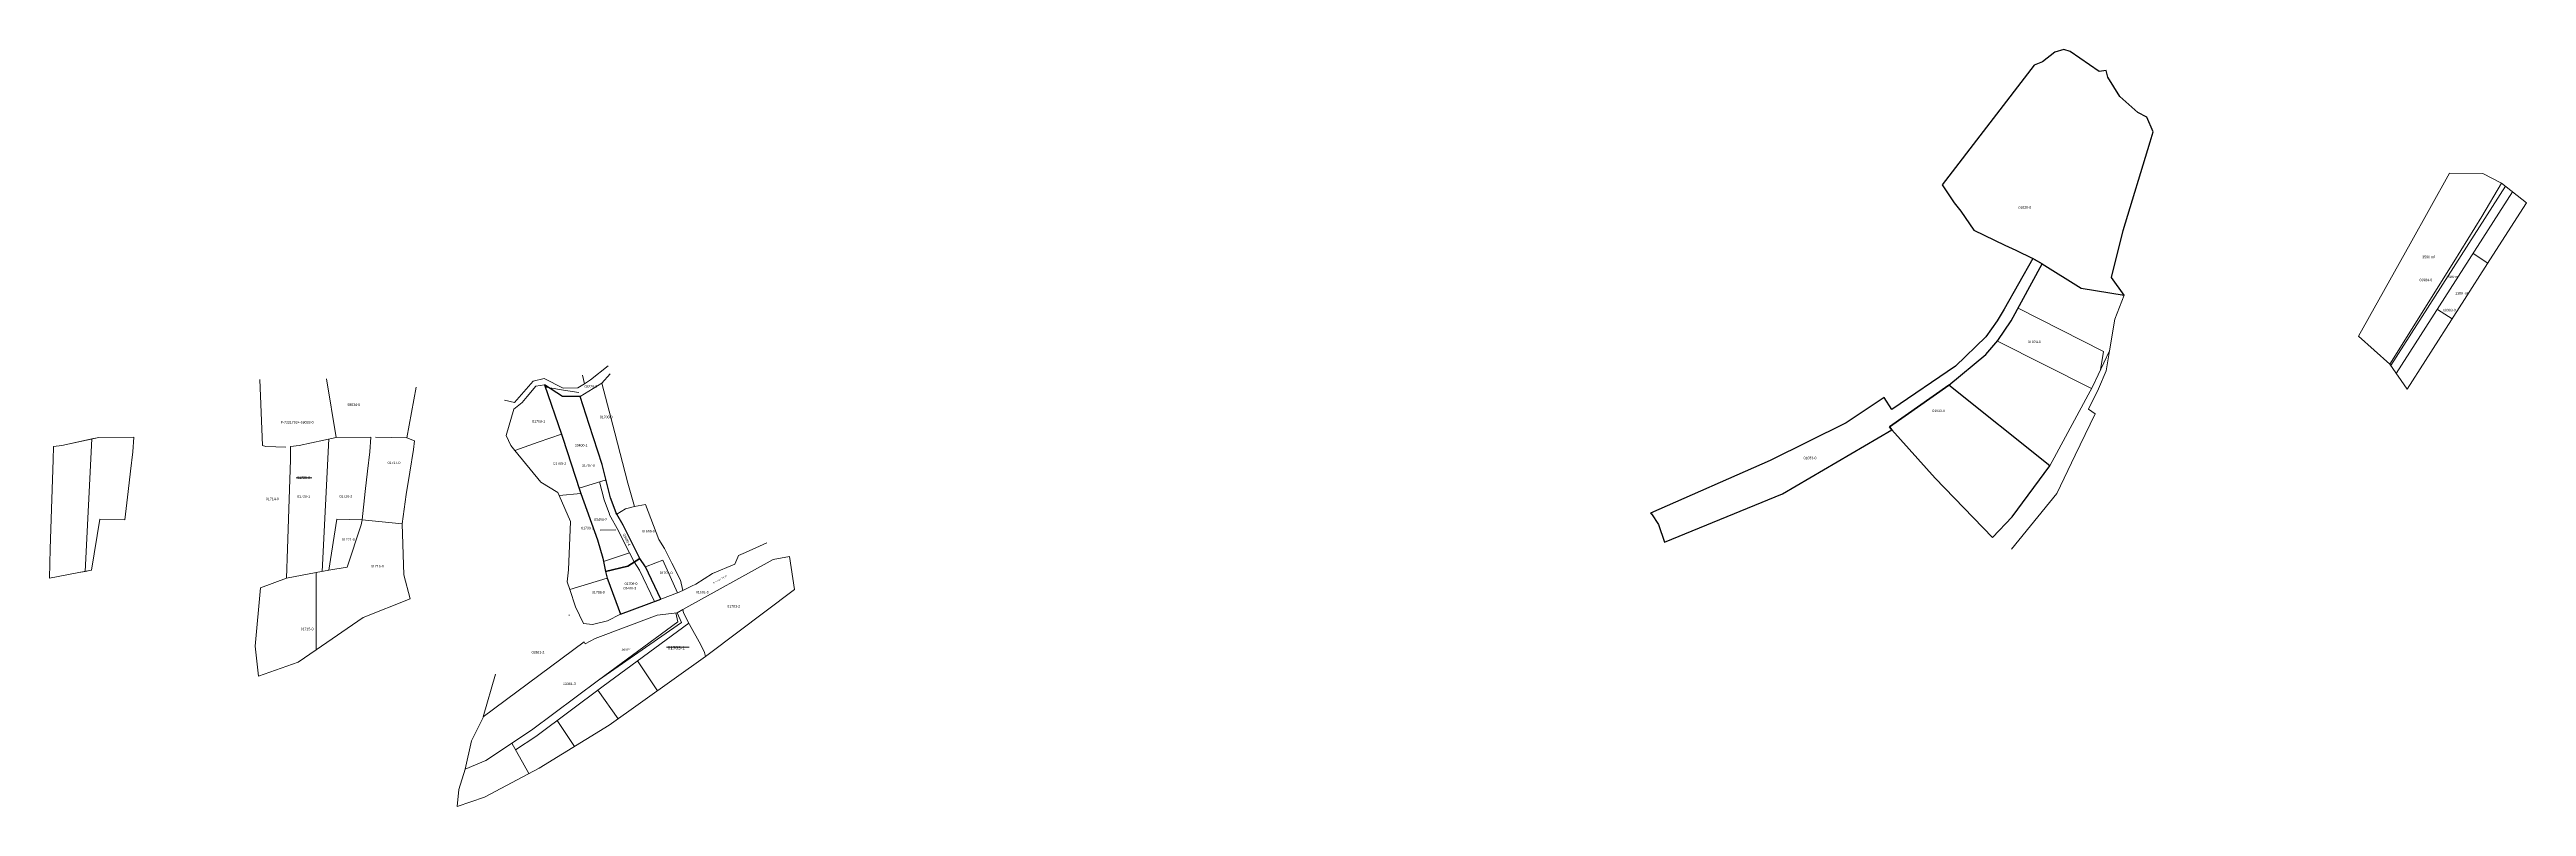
# Model space of a CAD drawing. Header units: metres. Extents: x 7514163 to 7515651, y 4686379 to 4686834.
import ezdxf

# ---------------------------------------------------------------- set-up
doc = ezdxf.new("R2010")
doc.units = ezdxf.units.M
doc.layers.get('0').update_dxf_attribs({"lineweight": 0})
for name, color, linetype, lineweight in [('mahmuti-oborri', 1, 'Continuous', 0), ('muri', 32, 'Continuous', 0), ('Ndarjet', 1, 'Continuous', 0), ('Nr Parceles Baze', 7, 'Continuous', 0), ('Nr-Kojshi', 251, 'Continuous', 0), ('Nr-Ri', 1, 'Continuous', 0), ('Parc-Kojshi', 251, 'Continuous', 0), ('Parc-Re', 1, 'Continuous', 0), ('Parcela Baze', 7, 'Continuous', 0), ('Pikat Ndarjes garb', 5, 'Continuous', 0), ('sip', 1, 'Continuous', 0)]:
    doc.layers.add(name, color=color, linetype=linetype, lineweight=lineweight)
doc.styles.get("Standard").update_dxf_attribs({"font": 'arial.ttf'})

msp = doc.modelspace()

# ---------------------------------------------------------------- linework, layer by layer
at = {"layer": 'mahmuti-oborri', "flags": 128}
msp.add_lwpolyline([(7514533.3, 4686474.6), (7514546.9, 4686474.6)], dxfattribs=at)
at = {"layer": 'muri', "elevation": 587.6, "flags": 128}
msp.add_lwpolyline([(7514480.6, 4686627.6), (7514468.8, 4686629.4), (7514465.9, 4686629.9), (7514463, 4686630.4), (7514460.3, 4686630.9)], dxfattribs=at)
at = {"layer": 'Ndarjet', "flags": 128}
for points in [[(7515638.2, 4686751.4), (7515569.3, 4686643.7)], [(7515642.4, 4686748.1), (7515572.6, 4686638.9)], [(7515627.6, 4686705.2), (7515618.7, 4686711)], [(7515345.4, 4686678.2), (7515396.8, 4686652.2)], [(7515606.1, 4686671.8), (7515597.3, 4686677.5)], [(7515389.5, 4686630), (7515333, 4686658.3)], [(7515396.8, 4686652.2), (7515394.9, 4686641.1)], [(7514184.1, 4686520.1), (7514188.1, 4686599.7)], [(7514326.5, 4686520.1), (7514330.5, 4686599.7)], [(7514310.9, 4686576.3), (7514320.2, 4686576.3)], [(7514511.2, 4686531.3), (7514503.8, 4686545.9), (7514500, 4686552.6), (7514499.2, 4686554.1), (7514499.2, 4686554.4), (7514495.9, 4686563.1), (7514493.2, 4686574)], [(7514526.2, 4686502), (7514517.2, 4686520.8), (7514513.9, 4686525.8), (7514511.2, 4686531.3)], [(7514442.7, 4686413), (7514454.8, 4686421), (7514495.3, 4686451.2), (7514546.7, 4686489)], [(7514440.5, 4686416.9), (7514450.7, 4686398.7)]]:
    msp.add_lwpolyline(points, dxfattribs=at)
for points in [[(7514188.1, 4686599.7), (7514170.1, 4686595.7), (7514165, 4686595.1), (7514164.9, 4686587.2), (7514164.1, 4686563.5), (7514163.1, 4686533.7), (7514162.7, 4686516), (7514180.3, 4686519.4), (7514184.1, 4686520.1)], [(7514211.4, 4686580.3), (7514212.7, 4686592), (7514213.3, 4686600.7), (7514192.4, 4686600.6), (7514188.1, 4686599.7), (7514184.1, 4686520.1), (7514188, 4686520.9), (7514193, 4686551.5), (7514208, 4686551), (7514210, 4686568.1)]]:
    msp.add_lwpolyline(points, close=True, dxfattribs=at)
for points, elevation in [([(7514480.8, 4686570.2), (7514497.1, 4686575.2)], 589.5), ([(7514495.6, 4686526.1), (7514511.2, 4686531.3)], 590.7)]:
    msp.add_lwpolyline(points, dxfattribs=dict(at, elevation=elevation))
at = {"layer": 'Ndarjet', "color": 6, "elevation": 591.3, "flags": 128}
for points in [[(7514540.2, 4686489.8), (7514492.6, 4686454.8)], [(7514540.2, 4686489.8), (7514538.9, 4686495.2)]]:
    msp.add_lwpolyline(points, dxfattribs=at)
at = {"layer": 'Parc-Kojshi', "lineweight": -3, "flags": 128}
for points in [[(7515424.8, 4686778.1), (7515426.6, 4686784), (7515422.8, 4686793), (7515417.3, 4686795.7), (7515406.5, 4686805.4), (7515399.3, 4686817), (7515398.4, 4686820.9), (7515394.1, 4686820.3), (7515376.7, 4686832.3), (7515372.8, 4686833.5), (7515367.4, 4686832), (7515360, 4686826.1), (7515355, 4686824.2), (7515299.7, 4686752.3), (7515307, 4686741.5), (7515310.9, 4686736.4), (7515318.8, 4686725), (7515337.5, 4686716.1), (7515344.1, 4686713), (7515354.2, 4686708), (7515359.8, 4686704.9), (7515383.2, 4686690.3), (7515409.1, 4686686.1), (7515401.5, 4686696.7), (7515408.6, 4686724.8)], [(7515326.1, 4686650.3), (7515333.3, 4686658.8), (7515341.2, 4686670.5), (7515359.8, 4686704.9), (7515354.2, 4686708), (7515337.1, 4686677.7), (7515332.9, 4686670.5), (7515326, 4686661), (7515307.7, 4686643.4), (7515269.6, 4686617.4), (7515265, 4686624.6), (7515242.1, 4686609.3), (7515196.5, 4686586.7), (7515124.5, 4686555), (7515125.1, 4686554.7), (7515129.4, 4686548.2), (7515132.9, 4686537.6), (7515203.8, 4686566.7), (7515269.6, 4686605.1), (7515268.2, 4686606.9), (7515303.7, 4686631.9)], [(7515364.5, 4686583.6), (7515303.7, 4686631.9), (7515268.2, 4686606.9), (7515269.6, 4686605.1), (7515295.5, 4686576.1), (7515330.1, 4686540.4), (7515341.8, 4686552.9)]]:
    msp.add_lwpolyline(points, close=True, dxfattribs=at)
at = {"layer": 'Parc-Kojshi'}
for points in [[(7514290.6, 4686595.7), (7514289, 4686635.3)], [(7514334.8, 4686600.6), (7514329.1, 4686635.7)], [(7514453.2, 4686634.4), (7514442.1, 4686621.5)], [(7514459.8, 4686635.9), (7514453.2, 4686634.4)], [(7514454.9, 4686631.3), (7514460, 4686632.1)], [(7514471.3, 4686630.1), (7514459.8, 4686635.9)], [(7514484.1, 4686632.7), (7514480, 4686630.4)], [(7514481.4, 4686625.2), (7514494.6, 4686633.1)], [(7514484.1, 4686632.7), (7514482.8, 4686638)], [(7514487.8, 4686635.2), (7514484.1, 4686632.7)], [(7514498.3, 4686643.5), (7514487.8, 4686635.2)], [(7514494.6, 4686633.1), (7514499.6, 4686638.7)], [(7514502.3, 4686603.3), (7514494.6, 4686633.1)], [(7514377.3, 4686600.4), (7514382.9, 4686630.7)], [(7514442.1, 4686621.5), (7514436.1, 4686622.9)], [(7514437.1, 4686601.7), (7514441.6, 4686617.6)], [(7514441.6, 4686617.6), (7514446.7, 4686621.5)], [(7514446.7, 4686621.5), (7514449.6, 4686625.1)], [(7514449.6, 4686625.1), (7514454.9, 4686631.3)], [(7514480, 4686630.4), (7514471.3, 4686630.1)], [(7514439.8, 4686595.8), (7514437.1, 4686601.7)], [(7514456.2, 4686597.7), (7514470.2, 4686602.5)], [(7514470.2, 4686602.5), (7514471, 4686600.1)], [(7514510.1, 4686573.2), (7514502.3, 4686603.3)], [(7514292.6, 4686595.2), (7514290.6, 4686595.7)], [(7514304.7, 4686594.7), (7514292.6, 4686595.2)], [(7514358.5, 4686600.7), (7514377.3, 4686600.4)], [(7514381.9, 4686598.5), (7514377.3, 4686600.4)], [(7514381.3, 4686593.4), (7514379.2, 4686579.8)], [(7514381.9, 4686598.5), (7514381.3, 4686593.4)], [(7514442.2, 4686592.8), (7514439.8, 4686595.8)], [(7514442.2, 4686592.8), (7514456.2, 4686597.7)], [(7514457.9, 4686573.7), (7514442.2, 4686592.8)], [(7514379.2, 4686579.8), (7514377, 4686566.4)], [(7514468.1, 4686567.5), (7514457.9, 4686573.7)], [(7514514.1, 4686559.1), (7514510.1, 4686573.2)], [(7514377, 4686566.4), (7514374.6, 4686548.7)], [(7514468.8, 4686565.8), (7514468.1, 4686567.5)], [(7514468.8, 4686565.8), (7514481.9, 4686567)], [(7514475.6, 4686550), (7514468.8, 4686565.8)], [(7514508.8, 4686557.6), (7514503.5, 4686554.5)], [(7514514.1, 4686559.1), (7514508.8, 4686557.6)], [(7514520.8, 4686560.3), (7514514.1, 4686559.1)], [(7514528.8, 4686539.3), (7514520.8, 4686560.3)], [(7514374.6, 4686548.7), (7514350.5, 4686551)], [(7514375.6, 4686518.1), (7514374.6, 4686548.7)], [(7514474.5, 4686521), (7514475.6, 4686550)], [(7514503.2, 4686555.2), (7514503.2, 4686555.1)], [(7514503.2, 4686555.1), (7514503.5, 4686554.5)], [(7514532.1, 4686533.8), (7514528.8, 4686539.3)], [(7514536.6, 4686525), (7514532.1, 4686533.8)], [(7514576.2, 4686528.7), (7514574.4, 4686524.5)], [(7514576.7, 4686529.7), (7514576.2, 4686528.7)], [(7514580.8, 4686531.5), (7514576.7, 4686529.7)], [(7514593.6, 4686537.2), (7514580.8, 4686531.5)], [(7514289.5, 4686510.3), (7514305.1, 4686516)], [(7514322.8, 4686519.4), (7514322.9, 4686473)], [(7514379.3, 4686503.7), (7514375.6, 4686518.1)], [(7514473.7, 4686513.9), (7514474.5, 4686521)], [(7514475.2, 4686509.2), (7514473.7, 4686513.9)], [(7514497.8, 4686516), (7514475.2, 4686509.2)], [(7514520.7, 4686522.8), (7514526.9, 4686525.2)], [(7514526.9, 4686525.2), (7514531.1, 4686526.9)], [(7514531.1, 4686526.9), (7514540, 4686507.2)], [(7514541.7, 4686514.9), (7514536.6, 4686525)], [(7514543.2, 4686508.7), (7514541.7, 4686514.9)], [(7514550.9, 4686512.5), (7514548.4, 4686511.2)], [(7514550.9, 4686512.5), (7514560.9, 4686518.9)], [(7514574.4, 4686524.5), (7514560.9, 4686518.9)], [(7514286.3, 4686475.2), (7514289.5, 4686510.3)], [(7514379.3, 4686503.7), (7514351.1, 4686492.4)], [(7514475.2, 4686509.2), (7514478.6, 4686498.9)], [(7514478.6, 4686498.9), (7514483.5, 4686488.8)], [(7514540, 4686507.2), (7514530, 4686503.4)], [(7514543.2, 4686508.7), (7514540, 4686507.2)], [(7514548.4, 4686511.2), (7514543.2, 4686508.7)], [(7514351.1, 4686492.4), (7514322.9, 4686473)], [(7514474.9, 4686493.7), (7514474.8, 4686494)], [(7514483.5, 4686488.8), (7514488.9, 4686488.2)], [(7514488.9, 4686488.2), (7514497.9, 4686490.5)], [(7514527.7, 4686493.8), (7514490.6, 4686479.8)], [(7514497.9, 4686490.5), (7514505.7, 4686494.5)], [(7514539.8, 4686495.3), (7514527.7, 4686493.8)], [(7514288.3, 4686457.3), (7514286.3, 4686475.2)], [(7514322.9, 4686473), (7514312.1, 4686465.6)], [(7514483.8, 4686477.9), (7514423.3, 4686432.8)], [(7514484.5, 4686476.6), (7514483.8, 4686477.9)], [(7514490.6, 4686479.8), (7514484.5, 4686476.6)], [(7514558.4, 4686470.2), (7514556.8, 4686469)], [(7514312.1, 4686465.6), (7514288.3, 4686457.3)], [(7514423.3, 4686432.8), (7514430.7, 4686458.5)], [(7514416.2, 4686418.4), (7514423.2, 4686432.4)], [(7514423.2, 4686432.4), (7514423.3, 4686432.8)], [(7514412.5, 4686401.4), (7514416.2, 4686418.4)]]:
    msp.add_lwpolyline(points, dxfattribs=at)
at = {"layer": 'Parc-Kojshi', "flags": 128}
msp.add_lwpolyline([(7514349.9, 4686548), (7514350.5, 4686551), (7514335.4, 4686551.5), (7514330.4, 4686520.9), (7514341.5, 4686522.6)], close=True, dxfattribs=at)
at = {"layer": 'Parc-Re'}
msp.add_line((7514493.5, 4686544.9), (7514503, 4686545), dxfattribs=at)
at = {"layer": 'Parc-Re', "color": 0, "flags": 128}
msp.add_lwpolyline([(7514520.7, 4686522.8), (7514517.4, 4686527.9), (7514507.4, 4686547.8), (7514503.5, 4686554.5), (7514503.2, 4686555.1), (7514503.2, 4686555.2), (7514499.8, 4686564.3), (7514494.8, 4686584.3), (7514487, 4686608.3), (7514481.4, 4686625.2), (7514470.8, 4686625.2), (7514460, 4686632.1), (7514470.2, 4686602.5), (7514471, 4686600.1), (7514481.1, 4686569.3), (7514481.9, 4686567), (7514492, 4686539.1), (7514495.2, 4686528.1), (7514496.7, 4686520), (7514497.8, 4686516), (7514498.1, 4686515), (7514505.7, 4686494.5), (7514530, 4686503.4)], close=True, dxfattribs=at)
at = {"layer": 'Parcela Baze', "flags": 128}
for points in [[(7515624, 4686733.2), (7515635.9, 4686753.3), (7515624.7, 4686759.1), (7515604.5, 4686759.3), (7515581, 4686716.8), (7515549.9, 4686661.3), (7515568.7, 4686644.5), (7515607.1, 4686706)], [(7515650.8, 4686741.5), (7515635.9, 4686753.3), (7515624, 4686733.2), (7515607.1, 4686706), (7515568.7, 4686644.5), (7515579.2, 4686629.6), (7515590.1, 4686646.8), (7515630.7, 4686710.1)], [(7515403.6, 4686671.5), (7515409.1, 4686686.1), (7515383.2, 4686690.3), (7515359.8, 4686704.9), (7515341.2, 4686670.5), (7515333.3, 4686658.8), (7515326.1, 4686650.3), (7515303.7, 4686631.9), (7515364.5, 4686583.6), (7515390.1, 4686631), (7515400.4, 4686652.6)], [(7514210, 4686568.1), (7514211.4, 4686580.3), (7514212.7, 4686592), (7514213.3, 4686600.7), (7514192.4, 4686600.6), (7514170.1, 4686595.7), (7514165, 4686595.1), (7514164.9, 4686587.2), (7514164.1, 4686563.5), (7514163.1, 4686533.7), (7514162.7, 4686516), (7514180.3, 4686519.4), (7514188, 4686520.9), (7514193, 4686551.5), (7514208, 4686551)], [(7514352.4, 4686568.1), (7514353.8, 4686580.3), (7514355.1, 4686592), (7514355.7, 4686600.7), (7514334.8, 4686600.6), (7514312.6, 4686595.7), (7514307.5, 4686595.1), (7514307.4, 4686587.2), (7514306.6, 4686563.5), (7514305.6, 4686533.7), (7514305.1, 4686516), (7514322.8, 4686519.4), (7514330.4, 4686520.9), (7514335.4, 4686551.5), (7514350.5, 4686551)], [(7514556.8, 4686469), (7514556.1, 4686471.5), (7514553.9, 4686476.1), (7514547.1, 4686488.2), (7514543.5, 4686495.2), (7514543.1, 4686497.2), (7514539.8, 4686495.3), (7514542.4, 4686489.5), (7514492.6, 4686454.8), (7514452.2, 4686424.7), (7514424.8, 4686406.6), (7514412.5, 4686401.4), (7514408.5, 4686389.1), (7514407.6, 4686379), (7514424.1, 4686384.6), (7514456.9, 4686402), (7514498.9, 4686427.7)]]:
    msp.add_lwpolyline(points, close=True, dxfattribs=at)
at = {"layer": 'Parcela Baze'}
for points in [[(7515581, 4686716.8), (7515604.5, 4686759.3)], [(7515604.5, 4686759.3), (7515624.7, 4686759.1)], [(7515624, 4686733.2), (7515635.9, 4686753.3)], [(7515624.7, 4686759.1), (7515635.9, 4686753.3)], [(7515635.9, 4686753.3), (7515650.8, 4686741.5)], [(7515630.7, 4686710.1), (7515650.8, 4686741.5)], [(7515607.1, 4686706), (7515624, 4686733.2)], [(7515549.9, 4686661.3), (7515581, 4686716.8)], [(7515568.7, 4686644.5), (7515607.1, 4686706)], [(7515590.1, 4686646.8), (7515630.7, 4686710.1)], [(7515549.9, 4686661.3), (7515568.7, 4686644.5)], [(7515579.2, 4686629.6), (7515590.1, 4686646.8)], [(7515568.7, 4686644.5), (7515579.2, 4686629.6)], [(7514349.9, 4686548), (7514341.5, 4686522.6)], [(7514543.1, 4686497.2), (7514597.5, 4686527.3)], [(7514597.5, 4686527.3), (7514607.2, 4686529)], [(7514607.2, 4686529), (7514610.2, 4686509.2)], [(7514610.2, 4686509.2), (7514558.4, 4686470.2)], [(7514539.8, 4686495.3), (7514527.7, 4686493.8)], [(7514558.4, 4686470.2), (7514556.8, 4686469)]]:
    msp.add_lwpolyline(points, dxfattribs=at)
at = {"layer": 'Parcela Baze', "flags": 128}
for points in [[(7515400.4, 4686652.6), (7515398.4, 4686640.6)], [(7515398.4, 4686640.6), (7515393.7, 4686629.8)], [(7515393.7, 4686629.8), (7515387.7, 4686617.5)], [(7515387.7, 4686617.5), (7515391.7, 4686614.7)], [(7515391.7, 4686614.7), (7515379.7, 4686589.9)], [(7515379.7, 4686589.9), (7515368.6, 4686567)], [(7515368.6, 4686567), (7515341.5, 4686533.5)]]:
    msp.add_lwpolyline(points, dxfattribs=at)
at = {"layer": 'Parcela Baze', "lineweight": -3, "flags": 128}
for points in [[(7514487, 4686608.3), (7514481.4, 4686625.2), (7514470.8, 4686625.2), (7514460, 4686632.1), (7514470.2, 4686602.5), (7514471, 4686600.1), (7514481.1, 4686569.3), (7514481.9, 4686567), (7514492, 4686539.1), (7514495.2, 4686528.1), (7514496.7, 4686520), (7514510.2, 4686523.3), (7514517.4, 4686527.9), (7514507.4, 4686547.8), (7514503.5, 4686554.5), (7514503.2, 4686555.1), (7514503.2, 4686555.2), (7514499.8, 4686564.3), (7514494.8, 4686584.3)], [(7514520.7, 4686522.8), (7514517.4, 4686527.9), (7514510.2, 4686523.3), (7514496.7, 4686520), (7514497.8, 4686516), (7514498.1, 4686515), (7514505.7, 4686494.5), (7514530, 4686503.4)]]:
    msp.add_lwpolyline(points, close=True, dxfattribs=at)
at = {"layer": 'Pikat Ndarjes garb', "flags": 128}
for points in [[(7514527.9, 4686448.4), (7514515.9, 4686466.4)], [(7514504.4, 4686431.6), (7514492.1, 4686448.8)], [(7514478.1, 4686415), (7514467.6, 4686430.6)]]:
    msp.add_lwpolyline(points, dxfattribs=at)

# ---------------------------------------------------------------- texts
msp.add_text('Rr. "Jashar Topalli"', height=0.8, rotation=28.7517).set_placement((7514561.5, 4686512.7))
at = {"layer": 'Nr Parceles Baze'}
for s, height, p in [('00984-0', 1.5, (7515586.5, 4686694.4)), ('00983-0', 1.5, (7515600.7, 4686676.3)), ('01024-0', 1.5, (7515351.3, 4686657.2)), ('01720-0', 1.5, (7514311.5, 4686575.7)), ('01707-0', 1.5, (7514482.6, 4686583)), ('01706-0', 1.5, (7514508.2, 4686512)), ('01703-2', 1.5, (7514569.9, 4686498.4)), ('01703-1', 2, (7514534.1, 4686473.2)), ('03361-3', 1.5, (7514471.2, 4686451.9))]:
    msp.add_text(s, height=height, dxfattribs=at).set_placement(p)
at = {"layer": 'Nr-Kojshi', "lineweight": -3}
for s, p in [('01025-0', (7515345.6, 4686737.9)), ('01023-0', (7515293.9, 4686615.8)), ('01033-0', (7515216.5, 4686587.5))]:
    msp.add_text(s, height=1.5, dxfattribs=at).set_placement(p)
at = {"layer": 'Nr-Kojshi'}
for s, p in [('03229-0', (7514484.1, 4686630.4)), ('09034-0', (7514341.6, 4686619.5)), ('P-72217024-09033-0', (7514301.5, 4686608.9)), ('01709-1', (7514452.7, 4686609.5)), ('01700-0', (7514493.3, 4686612.1)), ('01717-0', (7514365.8, 4686584.6)), ('01709-2', (7514465.4, 4686584.2)), ('01714-0', (7514292.7, 4686562.9)), ('01709-3', (7514482.1, 4686545.4)), ('01699-0', (7514518.6, 4686543.5)), ('01721-0', (7514338.4, 4686538.5)), ('01716-0', (7514355.8, 4686522.5)), ('01701-0', (7514529.3, 4686518.5)), ('01708-0', (7514488.6, 4686506.8)), ('01691-0', (7514551, 4686506.9)), ('01703-2', (7514569.9, 4686498.4)), ('01715-0', (7514313.6, 4686484.8)), ('03361-2', (7514452.3, 4686470.8))]:
    msp.add_text(s, height=1.5, dxfattribs=at).set_placement(p)
at = {"layer": 'Nr-Ri'}
for s, p in [('03400-1', (7514478.2, 4686595.1)), ('03400-2', (7514489.9, 4686550.5)), ('03400-3', (7514507.5, 4686509.3))]:
    msp.add_text(s, height=1.5, dxfattribs=at).set_placement(p)
msp.add_text('03400-4', height=1.5, rotation=296.584, dxfattribs=at).set_placement((7514507, 4686542.3))
at = {"layer": 'sip'}
for s, p in [('3590 m²', (7515588.2, 4686708.2)), ('689 m²', (7515604, 4686696.3)), ('1389 m²', (7515608, 4686686.4)), ('01720-1', (7514311.5, 4686564.4)), ('01720-2', (7514336.9, 4686564.4)), ('56 m²', (7514506.4, 4686472.5))]:
    msp.add_text(s, height=1.5, dxfattribs=at).set_placement(p)

doc.saveas('drawing.dxf')
